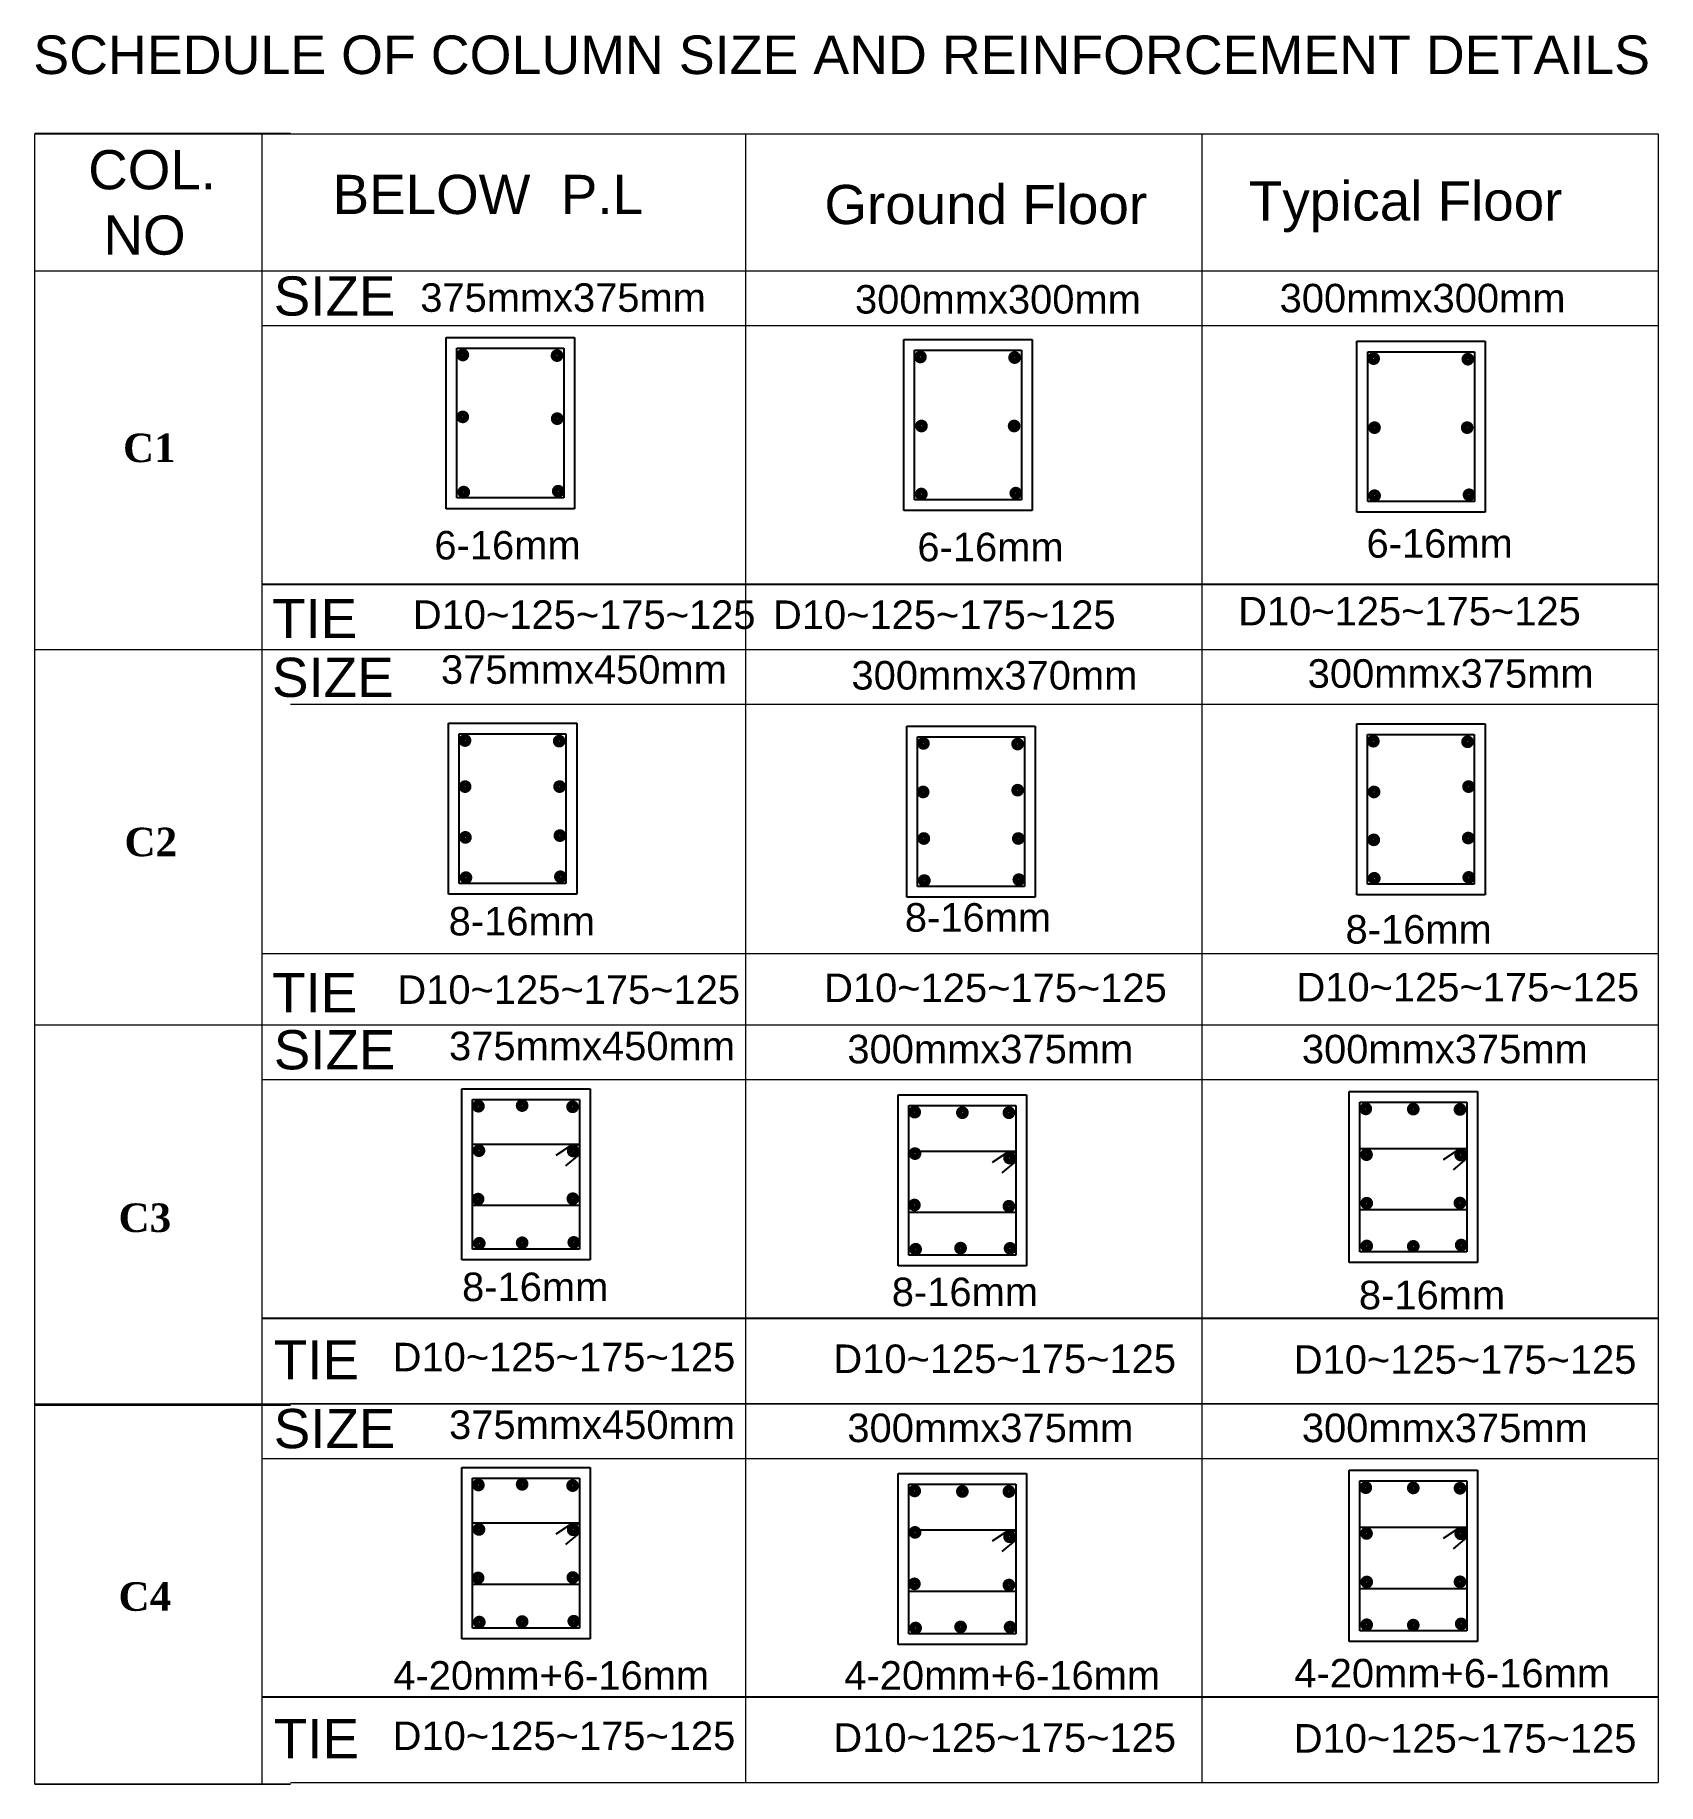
# Model space of a CAD drawing. Header units: inches. Extents: x -4010 to 92088, y -38563 to -1318.
# Drawn here: x 31837.4 to 32132.5, y -15701.4 to -15383.4 of the extents above; entities that cross this region are included whole.
import ezdxf

# ---------------------------------------------------------------- set-up
doc = ezdxf.new("R2010")
doc.units = ezdxf.units.IN
doc.header["$MEASUREMENT"] = 0
for name, color, linetype, lineweight in [('1-TXT', 4, 'Continuous', 5), ('FOOTTING_SCH', 7, 'Continuous', 15), ('WIN-1', 8, 'Continuous', 0)]:
    doc.layers.add(name, color=color, linetype=linetype, lineweight=lineweight)
doc.styles.add('ARIAL', font='arial.ttf')
doc.styles.get("Standard").update_dxf_attribs({"font": 'ARIALN.TTF'})

msp = doc.modelspace()

# ---------------------------------------------------------------- texts
at = {"lineweight": 30, "width": 116.57174, "attachment_point": 1, "style": 'ARIAL'}
for s, insert, char_height in [('375mmx375mm', (31907.446, -15428.521), 5.184), ('300mmx300mm', (31986.474, -15428.832), 5.18992), ('300mmx300mm', (32063.665, -15428.618), 5.18992), ('6-16mm ', (31910.01, -15473.544), 5.1899), ('6-16mm ', (31997.814, -15473.868), 5.1899), ('6-16mm ', (32079.462, -15473.22), 5.1899), ('D10~125~175~125 ', (31906.099, -15486.162), 5.18992), ('D10~125~175~125 ', (31971.57, -15486.18), 5.18992), ('D10~125~175~125 ', (32056.134, -15485.532), 5.18992), ('375mmx450mm ', (31911.216, -15496.152), 5.18992), ('300mmx375mm', (32068.77, -15496.872), 5.18992), ('300mmx370mm', (31985.826, -15497.196), 5.18992), ('     8-16mm ', (31985.461, -15541.22), 5.18992), ('     8-16mm ', (31902.539, -15541.908), 5.18992), ('     8-16mm ', (32065.571, -15543.389), 5.18992), ('D10~125~175~125 ', (31980.868, -15554.02), 5.18992), ('D10~125~175~125 ', (32066.729, -15553.896), 5.18992), ('D10~125~175~125 ', (31903.286, -15554.349), 5.18992), ('375mmx450mm ', (31912.68, -15564.586), 5.18992), ('300mmx375mm ', (31985.088, -15565.164), 5.18992), ('300mmx375mm', (32067.708, -15565.164), 5.18992), ('     8-16mm ', (31904.971, -15608.396), 5.18992), ('     8-16mm ', (31983.087, -15609.309), 5.18992), ('     8-16mm ', (32068.004, -15609.877), 5.18992), ('D10~125~175~125 ', (31902.427, -15621.152), 5.18992), ('D10~125~175~125 ', (31982.542, -15621.471), 5.18992), ('D10~125~175~125 ', (32066.245, -15621.612), 5.18992), ('375mmx450mm ', (31912.68, -15633.46), 5.18992), ('300mmx375mm ', (31985.088, -15634.038), 5.18992), ('300mmx375mm', (32067.708, -15634.038), 5.18992), ('4-20mm+6-16mm ', (31902.539, -15679.046), 5.18992), ('4-20mm+6-16mm ', (31984.531, -15679.046), 5.18992), ('4-20mm+6-16mm ', (32066.325, -15678.639), 5.18992), ('D10~125~175~125 ', (31902.427, -15690.026), 5.18992), ('D10~125~175~125 ', (31982.542, -15690.345), 5.18992), ('D10~125~175~125 ', (32066.245, -15690.486), 5.18992)]:
    msp.add_mtext(s, dxfattribs=dict(at, insert=insert, char_height=char_height))
at = {"layer": 'FOOTTING_SCH', "color": 7, "insert": (31834.376, -15383.475), "char_height": 7, "width": 488.52143, "attachment_point": 1, "style": 'ARIAL'}
msp.add_mtext('{\\C0; SCHEDULE OF COLUMN SIZE AND REINFORCEMENT DETAILS}', dxfattribs=at)
at = {"layer": 'WIN-1', "lineweight": 30, "char_height": 7.128, "width": 283.44145, "attachment_point": 1, "style": 'ARIAL'}
for s, insert in [('{\\C0;COL.\\P NO}', (31847.077, -15404.305)), ('{\\C0;BELOW  P.L}', (31891.503, -15408.798)), ('{\\C0;Ground Floor}', (31980.914, -15410.628)), ('{\\C0;Typical Floor}', (32058.083, -15409.98)), ('{\\C0;SIZE}', (31880.811, -15427.266)), ('{\\C0;TIE}', (31880.487, -15485.91)), ('{\\C0;SIZE}', (31880.487, -15496.602)), ('{\\C0;TIE}', (31880.487, -15553.95)), ('{\\C0;SIZE}', (31880.811, -15564.318)), ('{\\C0;TIE}', (31880.811, -15620.694)), ('{\\C0;SIZE}', (31880.811, -15633.192)), ('{\\C0;TIE}', (31880.811, -15689.568))]:
    msp.add_mtext(s, dxfattribs=dict(at, insert=insert))
at = {"layer": 'WIN-1', "lineweight": 30, "char_height": 5.184, "width": 283.44145, "attachment_point": 1}
for s, insert in [('{\\fTimes New Roman|b1|i0|c0|p18;\\C0;C1}', (31853.406, -15455.846)), ('{\\fTimes New Roman|b1|i0|c0|p18;\\C0;C2}', (31853.67, -15527.505)), ('{\\fTimes New Roman|b1|i0|c0|p18;\\C0;C3}', (31852.587, -15595.826)), ('{\\fTimes New Roman|b1|i0|c0|p18;\\C0;C4}', (31852.587, -15664.7))]:
    msp.add_mtext(s, dxfattribs=dict(at, insert=insert))

# ---------------------------------------------------------------- linework, layer by layer
for p, q in [((31883.871, -15401.315), (31837.401, -15401.315)), ((31912.151, -15438.395), (31935.479, -15438.395)), ((31912.151, -15469.499), (31912.151, -15438.395)), ((31935.479, -15438.395), (31935.479, -15469.499)), ((31995.338, -15438.755), (32018.666, -15438.755)), ((31995.338, -15469.859), (31995.338, -15438.755)), ((32018.666, -15438.755), (32018.666, -15469.859)), ((32077.729, -15439.051), (32101.057, -15439.051)), ((32077.729, -15470.155), (32077.729, -15439.051)), ((32101.057, -15439.051), (32101.057, -15470.155)), ((31914.095, -15440.339), (31933.535, -15440.339)), ((31914.095, -15467.555), (31914.095, -15440.339)), ((31933.535, -15440.339), (31933.535, -15467.555)), ((31997.282, -15440.699), (32016.722, -15440.699)), ((31997.282, -15467.915), (31997.282, -15440.699)), ((32016.722, -15440.699), (32016.722, -15467.915)), ((32079.673, -15440.995), (32099.113, -15440.995)), ((32079.673, -15468.211), (32079.673, -15440.995)), ((32099.113, -15440.995), (32099.113, -15468.211)), ((31933.535, -15467.555), (31914.095, -15467.555)), ((32016.722, -15467.915), (31997.282, -15467.915)), ((32099.113, -15468.211), (32079.673, -15468.211)), ((31935.479, -15469.499), (31912.151, -15469.499)), ((32018.666, -15469.859), (31995.338, -15469.859)), ((32101.057, -15470.155), (32077.729, -15470.155)), ((32132.453, -15483.27), (31878.677, -15483.27)), ((31912.549, -15508.496), (31935.877, -15508.496)), ((31912.549, -15539.6), (31912.549, -15508.496)), ((31935.877, -15508.496), (31935.877, -15539.6)), ((31995.884, -15509.024), (32019.212, -15509.024)), ((31995.884, -15540.128), (31995.884, -15509.024)), ((32019.212, -15509.024), (32019.212, -15540.128)), ((32077.678, -15508.618), (32101.006, -15508.618)), ((32077.678, -15539.722), (32077.678, -15508.618)), ((32101.006, -15508.618), (32101.006, -15539.722)), ((31914.493, -15510.44), (31933.933, -15510.44)), ((31914.493, -15537.656), (31914.493, -15510.44)), ((31933.933, -15510.44), (31933.933, -15537.656)), ((31997.828, -15510.968), (32017.268, -15510.968)), ((31997.828, -15538.184), (31997.828, -15510.968)), ((32017.268, -15510.968), (32017.268, -15538.184)), ((32079.622, -15510.562), (32099.062, -15510.562)), ((32079.622, -15537.778), (32079.622, -15510.562)), ((32099.062, -15510.562), (32099.062, -15537.778)), ((31933.933, -15537.656), (31914.493, -15537.656)), ((32017.268, -15538.184), (31997.828, -15538.184)), ((32099.062, -15537.778), (32079.622, -15537.778)), ((31935.877, -15539.6), (31912.549, -15539.6)), ((32019.212, -15540.128), (31995.884, -15540.128)), ((32101.006, -15539.722), (32077.678, -15539.722)), ((31914.982, -15574.985), (31938.31, -15574.985)), ((31914.982, -15606.089), (31914.982, -15574.985)), ((31938.31, -15574.985), (31938.31, -15606.089)), ((31994.298, -15576.06), (32017.626, -15576.06)), ((31994.298, -15607.164), (31994.298, -15576.06)), ((32017.626, -15576.06), (32017.626, -15607.164)), ((32076.303, -15575.47), (32099.631, -15575.47)), ((32076.303, -15606.574), (32076.303, -15575.47)), ((32099.631, -15575.47), (32099.631, -15606.574)), ((31916.926, -15576.929), (31936.366, -15576.929)), ((31916.926, -15604.145), (31916.926, -15576.929)), ((31936.366, -15576.929), (31936.366, -15604.145)), ((31996.242, -15578.004), (32015.682, -15578.004)), ((31996.242, -15605.22), (31996.242, -15578.004)), ((32015.682, -15578.004), (32015.682, -15605.22)), ((32078.247, -15577.414), (32097.687, -15577.414)), ((32078.247, -15604.63), (32078.247, -15577.414)), ((32097.687, -15577.414), (32097.687, -15604.63)), ((31936.366, -15585.086), (31916.926, -15585.086)), ((32097.687, -15585.869), (32078.247, -15585.869)), ((32015.682, -15586.368), (31996.242, -15586.368)), ((31916.926, -15596.15), (31936.366, -15596.15)), ((31996.242, -15597.432), (32015.682, -15597.432)), ((32078.247, -15596.933), (32097.687, -15596.933)), ((31936.366, -15604.145), (31916.926, -15604.145)), ((32097.687, -15604.63), (32078.247, -15604.63)), ((31938.31, -15606.089), (31914.982, -15606.089)), ((32017.626, -15607.164), (31994.298, -15607.164)), ((32015.682, -15605.22), (31996.242, -15605.22)), ((32099.631, -15606.574), (32076.303, -15606.574)), ((31878.677, -15616.662), (32132.453, -15616.662)), ((31914.982, -15643.859), (31938.31, -15643.859)), ((31914.982, -15674.963), (31914.982, -15643.859)), ((31916.926, -15645.803), (31936.366, -15645.803)), ((31916.926, -15673.019), (31916.926, -15645.803)), ((31936.366, -15645.803), (31936.366, -15673.019)), ((31938.31, -15643.859), (31938.31, -15674.963)), ((31994.298, -15644.934), (32017.626, -15644.934)), ((31994.298, -15676.038), (31994.298, -15644.934)), ((32017.626, -15644.934), (32017.626, -15676.038)), ((32076.303, -15644.344), (32099.631, -15644.344)), ((32076.303, -15675.448), (32076.303, -15644.344)), ((32078.247, -15646.288), (32097.687, -15646.288)), ((32078.247, -15673.504), (32078.247, -15646.288)), ((32097.687, -15646.288), (32097.687, -15673.504)), ((32099.631, -15644.344), (32099.631, -15675.448)), ((31996.242, -15646.878), (32015.682, -15646.878)), ((31996.242, -15674.094), (31996.242, -15646.878)), ((32015.682, -15646.878), (32015.682, -15674.094)), ((31936.366, -15653.96), (31916.926, -15653.96)), ((32015.682, -15655.242), (31996.242, -15655.242)), ((32097.687, -15654.743), (32078.247, -15654.743)), ((31916.926, -15665.024), (31936.366, -15665.024)), ((31996.242, -15666.306), (32015.682, -15666.306)), ((32078.247, -15665.807), (32097.687, -15665.807)), ((31938.31, -15674.963), (31914.982, -15674.963)), ((31936.366, -15673.019), (31916.926, -15673.019)), ((32015.682, -15674.094), (31996.242, -15674.094)), ((32097.687, -15673.504), (32078.247, -15673.504)), ((32017.626, -15676.038), (31994.298, -15676.038)), ((32099.631, -15675.448), (32076.303, -15675.448)), ((31878.677, -15685.536), (32132.453, -15685.536))]:
    msp.add_line(p, q)
for points in [[(31936.366, -15585.373, 0.1424249), (31935.12, -15585.086), (31932.064, -15587.095)], [(31936.366, -15585.373, -0.0258205), (31936.327, -15586.896), (31933.874, -15588.959)], [(32097.687, -15586.156, 0.1424249), (32096.441, -15585.869), (32093.385, -15587.878)], [(32015.682, -15586.655, 0.1424249), (32014.437, -15586.368), (32011.381, -15588.378)], [(32015.682, -15586.655, -0.0258205), (32015.643, -15588.178), (32013.191, -15590.242)], [(32097.687, -15586.156, -0.0258205), (32097.648, -15587.679), (32095.195, -15589.742)], [(31936.366, -15654.247, 0.1424249), (31935.12, -15653.96), (31932.064, -15655.969)], [(31936.366, -15654.247, -0.0258205), (31936.327, -15655.77), (31933.874, -15657.833)], [(32015.682, -15655.529, 0.1424249), (32014.437, -15655.242), (32011.381, -15657.252)], [(32015.682, -15655.529, -0.0258205), (32015.643, -15657.052), (32013.191, -15659.116)], [(32097.687, -15655.03, 0.1424249), (32096.441, -15654.743), (32093.385, -15656.752)], [(32097.687, -15655.03, -0.0258205), (32097.648, -15656.553), (32095.195, -15658.616)]]:
    msp.add_lwpolyline(points, format="xyb")
at = {"layer": '1-TXT', "color": 7, "lineweight": 9, "const_width": 1.093}
for points in [[(31914.573, -15441.554, 1), (31915.788, -15441.554, 1)], [(31931.695, -15441.664, 1), (31932.91, -15441.664, 1)], [(31997.76, -15441.914, 1), (31998.975, -15441.914, 1)], [(32014.882, -15442.024, 1), (32016.097, -15442.024, 1)], [(32080.151, -15442.211, 1), (32081.366, -15442.211, 1)], [(32097.273, -15442.321, 1), (32098.488, -15442.321, 1)], [(31914.557, -15452.809, 1), (31915.772, -15452.809, 1)], [(31931.729, -15453.133, 1), (31932.944, -15453.133, 1)], [(31997.947, -15454.465, 1), (31999.162, -15454.465, 1)], [(32014.795, -15454.465, 1), (32016.01, -15454.465, 1)], [(32080.307, -15454.762, 1), (32081.522, -15454.762, 1)], [(32097.155, -15454.762, 1), (32098.37, -15454.762, 1)], [(31914.738, -15466.483, 1), (31915.953, -15466.483, 1)], [(31931.915, -15466.318, 1), (31933.13, -15466.318, 1)], [(31997.925, -15466.843, 1), (31999.14, -15466.843, 1)], [(32015.102, -15466.678, 1), (32016.317, -15466.678, 1)], [(32080.316, -15467.14, 1), (32081.531, -15467.14, 1)], [(32097.493, -15466.974, 1), (32098.708, -15466.974, 1)], [(31914.971, -15511.656, 1), (31916.186, -15511.656, 1)], [(31932.093, -15511.766, 1), (31933.308, -15511.766, 1)], [(31998.306, -15512.184, 1), (31999.521, -15512.184, 1)], [(32015.428, -15512.294, 1), (32016.643, -15512.294, 1)], [(32080.1, -15511.777, 1), (32081.315, -15511.777, 1)], [(32097.222, -15511.887, 1), (32098.437, -15511.887, 1)], [(31914.989, -15520.032, 1), (31916.204, -15520.032, 1)], [(31932.161, -15520.032, 1), (31933.376, -15520.032, 1)], [(32097.401, -15520.032, 1), (32098.616, -15520.032, 1)], [(31998.257, -15521.004, 1), (31999.472, -15521.004, 1)], [(32015.429, -15520.68, 1), (32016.644, -15520.68, 1)], [(32080.229, -15521.004, 1), (32081.444, -15521.004, 1)], [(31915.042, -15529.266, 1), (31916.257, -15529.266, 1)], [(31932.214, -15528.942, 1), (31933.429, -15528.942, 1)], [(31998.377, -15529.47, 1), (31999.592, -15529.47, 1)], [(32015.549, -15529.47, 1), (32016.764, -15529.47, 1)], [(32080.171, -15529.712, 1), (32081.386, -15529.712, 1)], [(32097.343, -15529.388, 1), (32098.558, -15529.388, 1)], [(31915.136, -15536.585, 1), (31916.351, -15536.585, 1)], [(31932.313, -15536.419, 1), (31933.528, -15536.419, 1)], [(31998.471, -15537.112, 1), (31999.686, -15537.112, 1)], [(32015.648, -15536.947, 1), (32016.863, -15536.947, 1)], [(32080.265, -15536.706, 1), (32081.48, -15536.706, 1)], [(32097.442, -15536.541, 1), (32098.657, -15536.541, 1)], [(31917.403, -15578.145, 1), (31918.618, -15578.145, 1)], [(31925.357, -15578.028, 1), (31926.572, -15578.028, 1)], [(31934.525, -15578.254, 1), (31935.74, -15578.254, 1)], [(31996.72, -15579.219, 1), (31997.935, -15579.219, 1)], [(32005.385, -15579.324, 1), (32006.6, -15579.324, 1)], [(32013.842, -15579.329, 1), (32015.057, -15579.329, 1)], [(32078.724, -15578.629, 1), (32079.939, -15578.629, 1)], [(32087.357, -15578.676, 1), (32088.572, -15578.676, 1)], [(32095.846, -15578.739, 1), (32097.061, -15578.739, 1)], [(31917.506, -15586.231, 1), (31918.721, -15586.231, 1)], [(31934.636, -15586.289, 1), (31935.851, -15586.289, 1)], [(31996.775, -15586.758, 1), (31997.99, -15586.758, 1)], [(32078.856, -15586.951, 1), (32080.071, -15586.951, 1)], [(32095.988, -15587.01, 1), (32097.203, -15587.01, 1)], [(32013.965, -15587.56, 1), (32015.18, -15587.56, 1)], [(31917.348, -15595.039, 1), (31918.563, -15595.039, 1)], [(31934.57, -15594.963, 1), (31935.785, -15594.963, 1)], [(31996.665, -15596.113, 1), (31997.88, -15596.113, 1)], [(32013.842, -15596.334, 1), (32015.057, -15596.334, 1)], [(32078.896, -15595.778, 1), (32080.111, -15595.778, 1)], [(32095.846, -15595.744, 1), (32097.061, -15595.744, 1)], [(31925.357, -15602.976, 1), (31926.572, -15602.976, 1)], [(31934.746, -15602.908, 1), (31935.961, -15602.908, 1)], [(31917.569, -15603.073, 1), (31918.784, -15603.073, 1)], [(31996.885, -15604.148, 1), (31998.1, -15604.148, 1)], [(32005.061, -15603.948, 1), (32006.276, -15603.948, 1)], [(32014.062, -15603.983, 1), (32015.277, -15603.983, 1)], [(32078.89, -15603.558, 1), (32080.105, -15603.558, 1)], [(32087.357, -15603.624, 1), (32088.572, -15603.624, 1)], [(32096.067, -15603.393, 1), (32097.282, -15603.393, 1)], [(31917.403, -15647.019, 1), (31918.618, -15647.019, 1)], [(31925.357, -15646.902, 1), (31926.572, -15646.902, 1)], [(31934.525, -15647.128, 1), (31935.74, -15647.128, 1)], [(32078.724, -15647.503, 1), (32079.939, -15647.503, 1)], [(32087.357, -15647.55, 1), (32088.572, -15647.55, 1)], [(31996.72, -15648.093, 1), (31997.935, -15648.093, 1)], [(32005.385, -15648.198, 1), (32006.6, -15648.198, 1)], [(32013.842, -15648.203, 1), (32015.057, -15648.203, 1)], [(32095.846, -15647.613, 1), (32097.061, -15647.613, 1)], [(31917.506, -15655.105, 1), (31918.721, -15655.105, 1)], [(31934.636, -15655.163, 1), (31935.851, -15655.163, 1)], [(31996.775, -15655.632, 1), (31997.99, -15655.632, 1)], [(32013.965, -15656.435, 1), (32015.18, -15656.435, 1)], [(32078.856, -15655.825, 1), (32080.071, -15655.825, 1)], [(32095.988, -15655.884, 1), (32097.203, -15655.884, 1)], [(31917.348, -15663.913, 1), (31918.563, -15663.913, 1)], [(31934.57, -15663.837, 1), (31935.785, -15663.837, 1)], [(31996.665, -15664.988, 1), (31997.88, -15664.988, 1)], [(32013.842, -15665.208, 1), (32015.057, -15665.208, 1)], [(32078.896, -15664.652, 1), (32080.111, -15664.652, 1)], [(32095.846, -15664.618, 1), (32097.061, -15664.618, 1)], [(31917.569, -15671.947, 1), (31918.784, -15671.947, 1)], [(31925.357, -15671.85, 1), (31926.572, -15671.85, 1)], [(31934.746, -15671.782, 1), (31935.961, -15671.782, 1)], [(32005.061, -15672.822, 1), (32006.276, -15672.822, 1)], [(32014.062, -15672.857, 1), (32015.277, -15672.857, 1)], [(32078.89, -15672.432, 1), (32080.105, -15672.432, 1)], [(32087.357, -15672.498, 1), (32088.572, -15672.498, 1)], [(32096.067, -15672.267, 1), (32097.282, -15672.267, 1)], [(31996.885, -15673.022, 1), (31998.1, -15673.022, 1)]]:
    msp.add_lwpolyline(points, format="xyb", close=True, dxfattribs=at)
at = {"layer": 'FOOTTING_SCH', "color": 7}
for p, q in [((31966.565, -15401.315), (31966.565, -15701.114)), ((32049.509, -15401.315), (32049.509, -15701.114)), ((32132.453, -15401.315), (32132.453, -15701.114)), ((31837.401, -15426.227), (32132.453, -15426.227)), ((31883.871, -15426.227), (32132.453, -15426.227)), ((31883.871, -15426.227), (32132.453, -15426.227)), ((31883.871, -15426.227), (32132.453, -15426.227)), ((31878.677, -15436.171), (32132.453, -15436.171)), ((31919.222, -15436.171), (32132.453, -15436.171)), ((31837.401, -15495.101), (32132.453, -15495.101)), ((31883.871, -15495.101), (32132.453, -15495.101)), ((31883.871, -15495.101), (32132.453, -15495.101)), ((31883.871, -15495.101), (32132.453, -15495.101)), ((31883.871, -15505.045), (32132.453, -15505.045)), ((31919.222, -15505.045), (32132.453, -15505.045)), ((31878.677, -15550.405), (32132.453, -15550.405)), ((31919.222, -15550.405), (32132.453, -15550.405)), ((31837.401, -15563.365), (32132.453, -15563.365)), ((31883.871, -15563.365), (32132.453, -15563.365)), ((31883.871, -15563.365), (32132.453, -15563.365)), ((31883.871, -15563.365), (32132.453, -15563.365)), ((31883.871, -15563.365), (32132.453, -15563.365)), ((31883.871, -15563.365), (32132.453, -15563.365)), ((31883.871, -15563.365), (32132.453, -15563.365)), ((31878.677, -15573.31), (32132.453, -15573.31)), ((31919.222, -15573.31), (32132.453, -15573.31)), ((31837.401, -15632.24), (32132.453, -15632.24)), ((31837.401, -15632.492), (31883.871, -15632.492)), ((31837.401, -15632.492), (31883.871, -15632.492)), ((31837.401, -15632.492), (31883.871, -15632.492)), ((31837.401, -15632.492), (31883.871, -15632.492)), ((31837.401, -15632.513), (31883.871, -15632.513)), ((31883.871, -15632.219), (32132.453, -15632.219)), ((31883.871, -15632.219), (32132.453, -15632.219)), ((31883.871, -15632.219), (32132.453, -15632.219)), ((31883.871, -15632.219), (32132.453, -15632.219)), ((31883.871, -15632.219), (32132.453, -15632.219)), ((31883.871, -15632.219), (32132.453, -15632.219)), ((31883.871, -15632.219), (32132.453, -15632.219)), ((31883.871, -15632.219), (32132.453, -15632.219)), ((31883.871, -15632.24), (32132.453, -15632.24)), ((31883.871, -15632.24), (32132.453, -15632.24)), ((31883.871, -15632.24), (32132.453, -15632.24)), ((31883.871, -15632.24), (32132.453, -15632.24)), ((31883.871, -15632.24), (32132.453, -15632.24)), ((31883.871, -15632.24), (32132.453, -15632.24)), ((31883.871, -15632.24), (32132.453, -15632.24)), ((31883.871, -15632.24), (32132.453, -15632.24)), ((31883.871, -15632.24), (32132.453, -15632.24)), ((31883.871, -15632.24), (32132.453, -15632.24)), ((31883.871, -15632.24), (32132.453, -15632.24)), ((31883.871, -15632.24), (32132.453, -15632.24)), ((31883.871, -15632.24), (32132.453, -15632.24)), ((31878.677, -15642.184), (32132.453, -15642.184)), ((31919.222, -15642.184), (32132.453, -15642.184)), ((31837.401, -15701.366), (31883.871, -15701.366)), ((31837.401, -15701.366), (31883.871, -15701.366)), ((31837.401, -15701.366), (31883.871, -15701.366)), ((31837.401, -15701.366), (31883.871, -15701.366)), ((31837.401, -15701.387), (31883.871, -15701.387)), ((31883.871, -15701.093), (32132.453, -15701.093)), ((31883.871, -15701.093), (32132.453, -15701.093)), ((31883.871, -15701.093), (32132.453, -15701.093)), ((31883.871, -15701.093), (32132.453, -15701.093)), ((31883.871, -15701.093), (32132.453, -15701.093)), ((31883.871, -15701.093), (32132.453, -15701.093)), ((31883.871, -15701.093), (32132.453, -15701.093)), ((31883.871, -15701.093), (32132.453, -15701.093)), ((31883.871, -15701.114), (32132.453, -15701.114)), ((31883.871, -15701.114), (32132.453, -15701.114)), ((31883.871, -15701.114), (32132.453, -15701.114)), ((31883.871, -15701.114), (32132.453, -15701.114)), ((31883.871, -15701.114), (32132.453, -15701.114)), ((31883.871, -15701.114), (32132.453, -15701.114)), ((31883.871, -15701.114), (32132.453, -15701.114))]:
    msp.add_line(p, q, dxfattribs=at)
for points in [[(31837.401, -15563.639), (31837.401, -15401.315)], [(31878.677, -15701.387), (31878.677, -15401.315), (32132.453, -15401.315)], [(31883.871, -15401.315), (32049.509, -15401.315)], [(31837.401, -15701.387), (31837.401, -15479.797)]]:
    msp.add_lwpolyline(points, dxfattribs=at)

msp.set_redraw_order([(e.dxf.handle, doc.entitydb.next_handle()) for e in msp.query("TEXT MTEXT ATTDEF DIMENSION ARC_DIMENSION")])  # texts and dimensions are drawn at this point

doc.saveas('drawing.dxf')
